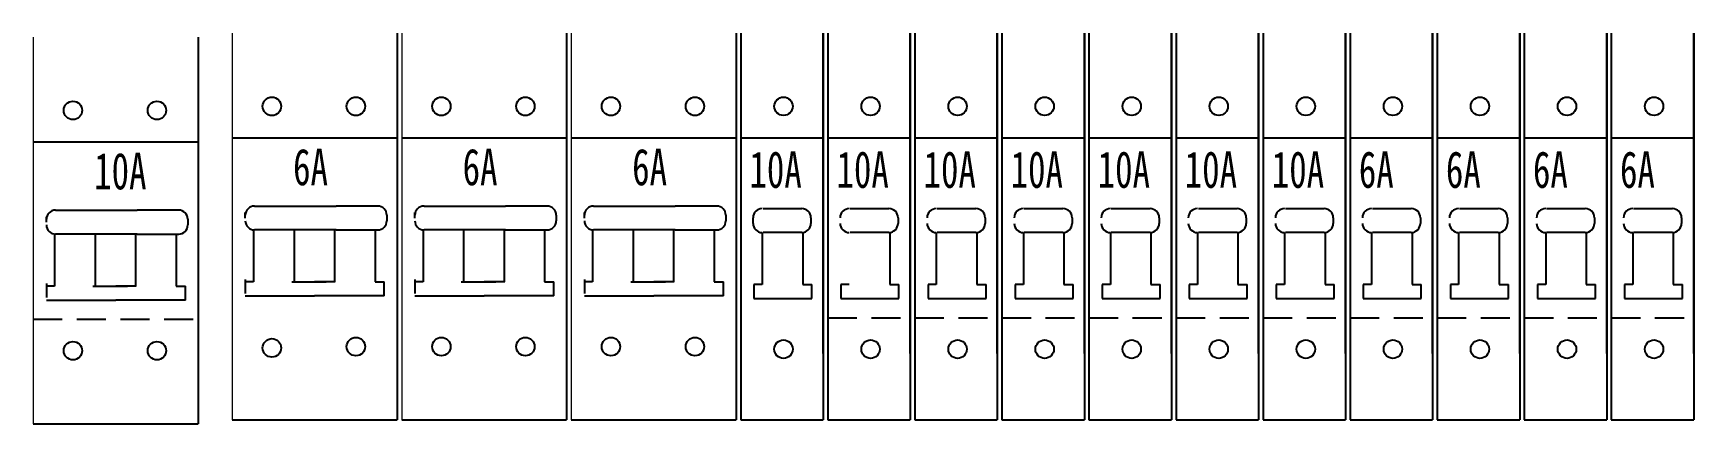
# Model space of a CAD drawing. Extents: x -21176 to 41123, y 80777 to 162275.
# Drawn here: x -19689 to -19326.6, y 83274.9 to 83360.2 of the extents above; entities that cross this region are included whole.
import ezdxf

# ---------------------------------------------------------------- set-up
doc = ezdxf.new("R2010")
doc.units = 0
doc.header["$MEASUREMENT"] = 0
doc.linetypes.add('HIDDEN', pattern=[9.525, 6.35, -3.175])
doc.layers.add('TEXT', color=2, linetype='Continuous')
doc.layers.add('细实线层', color=7, linetype='Continuous')
doc.styles.add('ST', font='', dxfattribs={"width": 0.8, "height": 300})
doc.styles.get('ST').set_extended_font_data('SimSun')

msp = doc.modelspace()

# ---------------------------------------------------------------- texts
at = {"layer": 'TEXT', "color": 0, "style": 'ST', "width": 0.7}
for s, p in [('10A', (-19675.735, 83326.134)), ('6A', (-19632.318, 83327.03)), ('6A', (-19595.318, 83327.03)), ('6A', (-19558.318, 83327.03)), ('10A', (-19532.723, 83326.466)), ('10A', (-19513.723, 83326.466)), ('10A', (-19494.723, 83326.466)), ('10A', (-19475.723, 83326.466)), ('10A', (-19456.723, 83326.466)), ('10A', (-19437.723, 83326.466)), ('10A', (-19418.723, 83326.466)), ('6A', (-19399.723, 83326.466)), ('6A', (-19380.723, 83326.466)), ('6A', (-19361.723, 83326.466)), ('6A', (-19342.723, 83326.466))]:
    msp.add_text(s, height=8, dxfattribs=at).set_placement(p)

# ---------------------------------------------------------------- linework, layer by layer
at = {"color": 0, "lineweight": -2}
for p, q in [((-19653.035, 83359.346), (-19653.035, 83274.916)), ((-19609.618, 83360.243), (-19609.618, 83275.812)), ((-19572.618, 83360.243), (-19572.618, 83275.812)), ((-19535.618, 83360.243), (-19535.618, 83275.812))]:
    msp.add_line(p, q, dxfattribs=at)
at = {"color": 0, "linetype": 'Continuous'}
for p, q in [((-19534.62, 83360.247), (-19534.62, 83275.812)), ((-19516.62, 83347.247), (-19516.62, 83360.247)), ((-19516.62, 83347.247), (-19516.62, 83360.247)), ((-19516.62, 83360.247), (-19516.62, 83290.247)), ((-19515.62, 83360.247), (-19515.62, 83275.812)), ((-19497.62, 83347.247), (-19497.62, 83360.247)), ((-19497.62, 83347.247), (-19497.62, 83360.247)), ((-19497.62, 83360.247), (-19497.62, 83290.247)), ((-19496.62, 83360.247), (-19496.62, 83275.812)), ((-19478.62, 83347.247), (-19478.62, 83360.247)), ((-19478.62, 83347.247), (-19478.62, 83360.247)), ((-19478.62, 83360.247), (-19478.62, 83290.247)), ((-19477.62, 83360.247), (-19477.62, 83275.812)), ((-19459.62, 83347.247), (-19459.62, 83360.247)), ((-19459.62, 83347.247), (-19459.62, 83360.247)), ((-19459.62, 83360.247), (-19459.62, 83290.247)), ((-19458.62, 83360.247), (-19458.62, 83275.812)), ((-19440.62, 83347.247), (-19440.62, 83360.247)), ((-19440.62, 83347.247), (-19440.62, 83360.247)), ((-19440.62, 83360.247), (-19440.62, 83290.247)), ((-19439.62, 83360.247), (-19439.62, 83275.812)), ((-19421.62, 83347.247), (-19421.62, 83360.247)), ((-19421.62, 83347.247), (-19421.62, 83360.247)), ((-19421.62, 83360.247), (-19421.62, 83290.247)), ((-19420.62, 83360.247), (-19420.62, 83275.812)), ((-19402.62, 83347.247), (-19402.62, 83360.247)), ((-19402.62, 83347.247), (-19402.62, 83360.247)), ((-19402.62, 83360.247), (-19402.62, 83290.247)), ((-19401.62, 83360.247), (-19401.62, 83275.812)), ((-19383.62, 83347.247), (-19383.62, 83360.247)), ((-19383.62, 83347.247), (-19383.62, 83360.247)), ((-19383.62, 83360.247), (-19383.62, 83290.247)), ((-19382.62, 83360.247), (-19382.62, 83275.812)), ((-19364.62, 83347.247), (-19364.62, 83360.247)), ((-19364.62, 83347.247), (-19364.62, 83360.247)), ((-19364.62, 83360.247), (-19364.62, 83290.247)), ((-19363.62, 83360.247), (-19363.62, 83275.812)), ((-19345.62, 83347.247), (-19345.62, 83360.247)), ((-19345.62, 83347.247), (-19345.62, 83360.247)), ((-19345.62, 83360.247), (-19345.62, 83290.247)), ((-19344.62, 83360.247), (-19344.62, 83275.812)), ((-19326.62, 83347.247), (-19326.62, 83360.247)), ((-19326.62, 83347.247), (-19326.62, 83360.247)), ((-19326.62, 83360.247), (-19326.62, 83290.247)), ((-19645.618, 83337.415), (-19609.618, 83337.415)), ((-19608.618, 83337.415), (-19572.618, 83337.415)), ((-19571.618, 83337.415), (-19535.618, 83337.415)), ((-19534.62, 83337.42), (-19516.62, 83337.42)), ((-19515.62, 83337.42), (-19497.62, 83337.42)), ((-19496.62, 83337.42), (-19478.62, 83337.42)), ((-19477.62, 83337.42), (-19459.62, 83337.42)), ((-19458.62, 83337.42), (-19440.62, 83337.42)), ((-19439.62, 83337.42), (-19421.62, 83337.42)), ((-19420.62, 83337.42), (-19402.62, 83337.42)), ((-19401.62, 83337.42), (-19383.62, 83337.42)), ((-19382.62, 83337.42), (-19364.62, 83337.42)), ((-19363.62, 83337.42), (-19345.62, 83337.42)), ((-19344.62, 83337.42), (-19326.62, 83337.42)), ((-19689.035, 83336.518), (-19653.035, 83336.518)), ((-19645.618, 83275.812), (-19609.618, 83275.812)), ((-19608.618, 83275.812), (-19572.618, 83275.812)), ((-19571.618, 83275.812), (-19535.618, 83275.812)), ((-19534.62, 83275.812), (-19516.62, 83275.812)), ((-19515.62, 83275.812), (-19497.62, 83275.812)), ((-19496.62, 83275.812), (-19478.62, 83275.812)), ((-19477.62, 83275.812), (-19459.62, 83275.812)), ((-19458.62, 83275.812), (-19440.62, 83275.812)), ((-19439.62, 83275.812), (-19421.62, 83275.812)), ((-19420.62, 83275.812), (-19402.62, 83275.812)), ((-19401.62, 83275.812), (-19383.62, 83275.812)), ((-19382.62, 83275.812), (-19364.62, 83275.812)), ((-19363.62, 83275.812), (-19345.62, 83275.812)), ((-19344.62, 83275.812), (-19326.62, 83275.812)), ((-19689.035, 83274.916), (-19653.035, 83274.916))]:
    msp.add_line(p, q, dxfattribs=at)
at = {"linetype": 'Continuous'}
for p, q in [((-19516.62, 83290.247), (-19516.62, 83360.247)), ((-19497.62, 83290.247), (-19497.62, 83360.247)), ((-19478.62, 83290.247), (-19478.62, 83360.247)), ((-19459.62, 83290.247), (-19459.62, 83360.247)), ((-19440.62, 83290.247), (-19440.62, 83360.247)), ((-19421.62, 83290.247), (-19421.62, 83360.247)), ((-19402.62, 83290.247), (-19402.62, 83360.247)), ((-19383.62, 83290.247), (-19383.62, 83360.247)), ((-19364.62, 83290.247), (-19364.62, 83360.247)), ((-19345.62, 83290.247), (-19345.62, 83360.247)), ((-19326.62, 83290.247), (-19326.62, 83360.247))]:
    msp.add_line(p, q, dxfattribs=at)
for p, q in [((-19516.62, 83360.247), (-19516.62, 83340.247)), ((-19497.62, 83360.247), (-19497.62, 83340.247)), ((-19478.62, 83360.247), (-19478.62, 83340.247)), ((-19459.62, 83360.247), (-19459.62, 83340.247)), ((-19440.62, 83360.247), (-19440.62, 83340.247)), ((-19421.62, 83360.247), (-19421.62, 83340.247)), ((-19402.62, 83360.247), (-19402.62, 83340.247)), ((-19383.62, 83360.247), (-19383.62, 83340.247)), ((-19364.62, 83360.247), (-19364.62, 83340.247)), ((-19345.62, 83360.247), (-19345.62, 83340.247)), ((-19326.62, 83360.247), (-19326.62, 83340.247)), ((-19516.62, 83332.747), (-19516.62, 83339.747)), ((-19516.62, 83332.747), (-19516.62, 83339.747)), ((-19497.62, 83332.747), (-19497.62, 83339.747)), ((-19497.62, 83332.747), (-19497.62, 83339.747)), ((-19478.62, 83332.747), (-19478.62, 83339.747)), ((-19478.62, 83332.747), (-19478.62, 83339.747)), ((-19459.62, 83332.747), (-19459.62, 83339.747)), ((-19459.62, 83332.747), (-19459.62, 83339.747)), ((-19440.62, 83332.747), (-19440.62, 83339.747)), ((-19440.62, 83332.747), (-19440.62, 83339.747)), ((-19421.62, 83332.747), (-19421.62, 83339.747)), ((-19421.62, 83332.747), (-19421.62, 83339.747)), ((-19402.62, 83332.747), (-19402.62, 83339.747)), ((-19402.62, 83332.747), (-19402.62, 83339.747)), ((-19383.62, 83332.747), (-19383.62, 83339.747)), ((-19383.62, 83332.747), (-19383.62, 83339.747)), ((-19364.62, 83332.747), (-19364.62, 83339.747)), ((-19364.62, 83332.747), (-19364.62, 83339.747)), ((-19345.62, 83332.747), (-19345.62, 83339.747)), ((-19345.62, 83332.747), (-19345.62, 83339.747)), ((-19326.62, 83332.747), (-19326.62, 83339.747)), ((-19326.62, 83332.747), (-19326.62, 83339.747)), ((-19531.745, 83305.341), (-19531.745, 83302.277)), ((-19512.745, 83305.341), (-19512.745, 83302.277)), ((-19493.745, 83305.341), (-19493.745, 83302.277)), ((-19474.745, 83305.341), (-19474.745, 83302.277)), ((-19455.745, 83305.341), (-19455.745, 83302.277)), ((-19436.745, 83305.341), (-19436.745, 83302.277)), ((-19417.745, 83305.341), (-19417.745, 83302.277)), ((-19398.745, 83305.341), (-19398.745, 83302.277)), ((-19379.745, 83305.341), (-19379.745, 83302.277)), ((-19360.745, 83305.341), (-19360.745, 83302.277)), ((-19341.745, 83305.341), (-19341.745, 83302.277)), ((-19531.745, 83302.277), (-19519.088, 83302.277)), ((-19512.745, 83302.277), (-19500.088, 83302.277)), ((-19493.745, 83302.277), (-19481.088, 83302.277)), ((-19474.745, 83302.277), (-19462.088, 83302.277)), ((-19455.745, 83302.277), (-19443.088, 83302.277)), ((-19436.745, 83302.277), (-19424.088, 83302.277)), ((-19417.745, 83302.277), (-19405.088, 83302.277)), ((-19398.745, 83302.277), (-19386.088, 83302.277)), ((-19379.745, 83302.277), (-19367.088, 83302.277)), ((-19360.745, 83302.277), (-19348.088, 83302.277)), ((-19341.745, 83302.277), (-19329.088, 83302.277)), ((-19516.62, 83297.747), (-19516.62, 83290.747)), ((-19497.62, 83297.747), (-19497.62, 83290.747)), ((-19478.62, 83297.747), (-19478.62, 83290.747)), ((-19459.62, 83297.747), (-19459.62, 83290.747)), ((-19440.62, 83297.747), (-19440.62, 83290.747)), ((-19421.62, 83297.747), (-19421.62, 83290.747)), ((-19402.62, 83297.747), (-19402.62, 83290.747)), ((-19383.62, 83297.747), (-19383.62, 83290.747)), ((-19364.62, 83297.747), (-19364.62, 83290.747)), ((-19345.62, 83297.747), (-19345.62, 83290.747)), ((-19326.62, 83297.747), (-19326.62, 83290.747)), ((-19516.62, 83290.747), (-19516.62, 83275.812)), ((-19497.62, 83290.747), (-19497.62, 83275.812)), ((-19478.62, 83290.747), (-19478.62, 83275.812)), ((-19459.62, 83290.747), (-19459.62, 83275.812)), ((-19440.62, 83290.747), (-19440.62, 83275.812)), ((-19421.62, 83290.747), (-19421.62, 83275.812)), ((-19402.62, 83290.747), (-19402.62, 83275.812)), ((-19383.62, 83290.747), (-19383.62, 83275.812)), ((-19364.62, 83290.747), (-19364.62, 83275.812)), ((-19345.62, 83290.747), (-19345.62, 83275.812)), ((-19326.62, 83290.747), (-19326.62, 83275.812))]:
    msp.add_line(p, q)
at = {"color": 0}
for p, q in [((-19686.16, 83318.93), (-19686.16, 83320.158)), ((-19684.16, 83321.593), (-19666.361, 83321.593)), ((-19657.261, 83321.593), (-19666.361, 83321.593)), ((-19655.3, 83319.593), (-19655.3, 83318.366)), ((-19642.743, 83319.827), (-19642.743, 83321.054)), ((-19640.743, 83322.489), (-19622.944, 83322.489)), ((-19613.843, 83322.489), (-19622.944, 83322.489)), ((-19611.883, 83320.49), (-19611.883, 83319.262)), ((-19605.743, 83319.827), (-19605.743, 83321.054)), ((-19603.743, 83322.489), (-19585.944, 83322.489)), ((-19576.843, 83322.489), (-19585.944, 83322.489)), ((-19574.883, 83320.49), (-19574.883, 83319.262)), ((-19568.743, 83319.827), (-19568.743, 83321.054)), ((-19566.743, 83322.489), (-19548.944, 83322.489)), ((-19539.843, 83322.489), (-19548.944, 83322.489)), ((-19537.883, 83320.49), (-19537.883, 83319.262)), ((-19531.941, 83318.697), (-19531.941, 83319.924)), ((-19529.745, 83321.924), (-19521.294, 83321.924)), ((-19519.294, 83319.924), (-19519.294, 83318.697)), ((-19510.745, 83321.924), (-19502.294, 83321.924)), ((-19500.294, 83319.924), (-19500.294, 83318.697)), ((-19491.745, 83321.924), (-19483.294, 83321.924)), ((-19481.294, 83319.924), (-19481.294, 83318.697)), ((-19472.745, 83321.924), (-19464.294, 83321.924)), ((-19462.294, 83319.924), (-19462.294, 83318.697)), ((-19453.745, 83321.924), (-19445.294, 83321.924)), ((-19443.294, 83319.924), (-19443.294, 83318.697)), ((-19434.745, 83321.924), (-19426.294, 83321.924)), ((-19424.294, 83319.924), (-19424.294, 83318.697)), ((-19415.745, 83321.924), (-19407.294, 83321.924)), ((-19405.294, 83319.924), (-19405.294, 83318.697)), ((-19396.745, 83321.924), (-19388.294, 83321.924)), ((-19386.294, 83319.924), (-19386.294, 83318.697)), ((-19377.745, 83321.924), (-19369.294, 83321.924)), ((-19367.294, 83319.924), (-19367.294, 83318.697)), ((-19358.745, 83321.924), (-19350.294, 83321.924)), ((-19348.294, 83319.924), (-19348.294, 83318.697)), ((-19339.745, 83321.924), (-19331.294, 83321.924)), ((-19329.294, 83319.924), (-19329.294, 83318.697)), ((-19684.355, 83316.365), (-19684.355, 83305.009)), ((-19666.361, 83316.365), (-19684.16, 83316.365)), ((-19675.513, 83316.365), (-19675.513, 83305.009)), ((-19666.686, 83316.365), (-19666.686, 83305.009)), ((-19666.361, 83316.365), (-19657.261, 83316.365)), ((-19657.844, 83316.365), (-19657.844, 83305.009)), ((-19640.938, 83317.262), (-19640.938, 83305.906)), ((-19622.944, 83317.262), (-19640.743, 83317.262)), ((-19632.096, 83317.262), (-19632.096, 83305.906)), ((-19623.269, 83317.262), (-19623.269, 83305.906)), ((-19622.944, 83317.262), (-19613.843, 83317.262)), ((-19614.426, 83317.262), (-19614.426, 83305.906)), ((-19603.938, 83317.262), (-19603.938, 83305.906)), ((-19585.944, 83317.262), (-19603.743, 83317.262)), ((-19595.096, 83317.262), (-19595.096, 83305.906)), ((-19586.269, 83317.262), (-19586.269, 83305.906)), ((-19585.944, 83317.262), (-19576.843, 83317.262)), ((-19577.426, 83317.262), (-19577.426, 83305.906)), ((-19566.938, 83317.262), (-19566.938, 83305.906)), ((-19548.944, 83317.262), (-19566.743, 83317.262)), ((-19558.096, 83317.262), (-19558.096, 83305.906)), ((-19549.269, 83317.262), (-19549.269, 83305.906)), ((-19548.944, 83317.262), (-19539.843, 83317.262)), ((-19540.426, 83317.262), (-19540.426, 83305.906)), ((-19529.941, 83316.697), (-19529.941, 83305.341)), ((-19521.294, 83316.697), (-19529.745, 83316.697)), ((-19521.099, 83316.697), (-19521.099, 83305.341)), ((-19502.294, 83316.697), (-19510.745, 83316.697)), ((-19502.099, 83316.697), (-19502.099, 83305.341)), ((-19491.941, 83316.697), (-19491.941, 83305.341)), ((-19483.294, 83316.697), (-19491.745, 83316.697)), ((-19483.099, 83316.697), (-19483.099, 83305.341)), ((-19472.941, 83316.697), (-19472.941, 83305.341)), ((-19464.294, 83316.697), (-19472.745, 83316.697)), ((-19464.099, 83316.697), (-19464.099, 83305.341)), ((-19453.941, 83316.697), (-19453.941, 83305.341)), ((-19445.294, 83316.697), (-19453.745, 83316.697)), ((-19445.099, 83316.697), (-19445.099, 83305.341)), ((-19434.941, 83316.697), (-19434.941, 83305.341)), ((-19426.294, 83316.697), (-19434.745, 83316.697)), ((-19426.099, 83316.697), (-19426.099, 83305.341)), ((-19415.941, 83316.697), (-19415.941, 83305.341)), ((-19407.294, 83316.697), (-19415.745, 83316.697)), ((-19407.099, 83316.697), (-19407.099, 83305.341)), ((-19396.941, 83316.697), (-19396.941, 83305.341)), ((-19388.294, 83316.697), (-19396.745, 83316.697)), ((-19388.099, 83316.697), (-19388.099, 83305.341)), ((-19377.941, 83316.697), (-19377.941, 83305.341)), ((-19369.294, 83316.697), (-19377.745, 83316.697)), ((-19369.099, 83316.697), (-19369.099, 83305.341)), ((-19358.941, 83316.697), (-19358.941, 83305.341)), ((-19350.294, 83316.697), (-19358.745, 83316.697)), ((-19350.099, 83316.697), (-19350.099, 83305.341)), ((-19339.941, 83316.697), (-19339.941, 83305.341)), ((-19331.294, 83316.697), (-19339.745, 83316.697)), ((-19331.099, 83316.697), (-19331.099, 83305.341)), ((-19686.16, 83305.574), (-19686.16, 83302.51)), ((-19684.355, 83305.009), (-19686.16, 83305.009)), ((-19676.045, 83305.009), (-19668.491, 83305.009)), ((-19675.513, 83305.009), (-19671.035, 83305.009)), ((-19666.557, 83305.009), (-19671.035, 83305.009)), ((-19666.686, 83305.009), (-19668.491, 83305.009)), ((-19657.844, 83305.009), (-19655.833, 83305.009)), ((-19642.743, 83306.471), (-19642.743, 83303.406)), ((-19640.938, 83305.906), (-19642.743, 83305.906)), ((-19632.628, 83305.906), (-19625.073, 83305.906)), ((-19632.096, 83305.906), (-19627.618, 83305.906)), ((-19623.139, 83305.906), (-19627.618, 83305.906)), ((-19623.269, 83305.906), (-19625.073, 83305.906)), ((-19614.426, 83305.906), (-19612.416, 83305.906)), ((-19605.743, 83306.471), (-19605.743, 83303.406)), ((-19603.938, 83305.906), (-19605.743, 83305.906)), ((-19595.628, 83305.906), (-19588.073, 83305.906)), ((-19595.096, 83305.906), (-19590.618, 83305.906)), ((-19586.139, 83305.906), (-19590.618, 83305.906)), ((-19586.269, 83305.906), (-19588.073, 83305.906)), ((-19577.426, 83305.906), (-19575.416, 83305.906)), ((-19568.743, 83306.471), (-19568.743, 83303.406)), ((-19566.938, 83305.906), (-19568.743, 83305.906)), ((-19558.628, 83305.906), (-19551.073, 83305.906)), ((-19558.096, 83305.906), (-19553.618, 83305.906)), ((-19549.139, 83305.906), (-19553.618, 83305.906)), ((-19549.269, 83305.906), (-19551.073, 83305.906)), ((-19540.426, 83305.906), (-19538.416, 83305.906)), ((-19529.941, 83305.341), (-19531.745, 83305.341)), ((-19521.099, 83305.341), (-19519.088, 83305.341)), ((-19510.941, 83305.341), (-19512.745, 83305.341)), ((-19502.099, 83305.341), (-19500.088, 83305.341)), ((-19491.941, 83305.341), (-19493.745, 83305.341)), ((-19483.099, 83305.341), (-19481.088, 83305.341)), ((-19472.941, 83305.341), (-19474.745, 83305.341)), ((-19464.099, 83305.341), (-19462.088, 83305.341)), ((-19453.941, 83305.341), (-19455.745, 83305.341)), ((-19445.099, 83305.341), (-19443.088, 83305.341)), ((-19434.941, 83305.341), (-19436.745, 83305.341)), ((-19426.099, 83305.341), (-19424.088, 83305.341)), ((-19415.941, 83305.341), (-19417.745, 83305.341)), ((-19407.099, 83305.341), (-19405.088, 83305.341)), ((-19396.941, 83305.341), (-19398.745, 83305.341)), ((-19388.099, 83305.341), (-19386.088, 83305.341)), ((-19377.941, 83305.341), (-19379.745, 83305.341)), ((-19369.099, 83305.341), (-19367.088, 83305.341)), ((-19358.941, 83305.341), (-19360.745, 83305.341)), ((-19350.099, 83305.341), (-19348.088, 83305.341)), ((-19339.941, 83305.341), (-19341.745, 83305.341)), ((-19331.099, 83305.341), (-19329.088, 83305.341)), ((-19686.16, 83301.945), (-19671.035, 83301.945)), ((-19655.833, 83301.945), (-19671.035, 83301.945)), ((-19642.743, 83302.841), (-19627.618, 83302.841)), ((-19612.416, 83302.841), (-19627.618, 83302.841)), ((-19605.743, 83302.841), (-19590.618, 83302.841)), ((-19575.416, 83302.841), (-19590.618, 83302.841)), ((-19568.743, 83302.841), (-19553.618, 83302.841)), ((-19538.416, 83302.841), (-19553.618, 83302.841))]:
    msp.add_line(p, q, dxfattribs=at)
at = {"color": 0, "linetype": 'HIDDEN'}
msp.add_line((-19689.035, 83297.743), (-19653.035, 83297.743), dxfattribs=at)
at = {"linetype": 'HIDDEN'}
for p, q in [((-19515.62, 83298.075), (-19497.62, 83298.075)), ((-19496.62, 83298.075), (-19478.62, 83298.075)), ((-19477.62, 83298.075), (-19459.62, 83298.075)), ((-19458.62, 83298.075), (-19440.62, 83298.075)), ((-19439.62, 83298.075), (-19421.62, 83298.075)), ((-19420.62, 83298.075), (-19402.62, 83298.075)), ((-19401.62, 83298.075), (-19383.62, 83298.075)), ((-19382.62, 83298.075), (-19364.62, 83298.075)), ((-19363.62, 83298.075), (-19345.62, 83298.075)), ((-19344.62, 83298.075), (-19326.62, 83298.075))]:
    msp.add_line(p, q, dxfattribs=at)
at = {"color": 0, "linetype": 'Continuous'}
for centre in [(-19680.366, 83343.372), (-19662.035, 83343.372), (-19636.948, 83344.268), (-19618.618, 83344.268), (-19599.948, 83344.268), (-19581.618, 83344.268), (-19562.948, 83344.268), (-19544.618, 83344.268), (-19525.29, 83344.273), (-19506.29, 83344.273), (-19487.29, 83344.273), (-19468.29, 83344.273), (-19449.29, 83344.273), (-19430.29, 83344.273), (-19411.29, 83344.273), (-19392.29, 83344.273), (-19373.29, 83344.273), (-19354.29, 83344.273), (-19335.29, 83344.273), (-19618.618, 83291.786), (-19599.948, 83291.786), (-19581.618, 83291.786), (-19562.948, 83291.786), (-19544.618, 83291.786), (-19680.366, 83290.89), (-19662.035, 83290.89), (-19636.948, 83291.507), (-19525.29, 83291.222), (-19506.29, 83291.222), (-19487.29, 83291.222), (-19468.29, 83291.222), (-19449.29, 83291.222), (-19430.29, 83291.222), (-19411.29, 83291.222), (-19392.29, 83291.222), (-19373.29, 83291.222), (-19354.29, 83291.222), (-19335.29, 83291.222)]:
    msp.add_circle(centre, 2.01, dxfattribs=at)
at = {"color": 0}
for centre, start, end in [((-19684.16, 83319.593), 90, 180), ((-19657.3, 83319.593), 0, 90), ((-19640.743, 83320.489), 90, 180), ((-19640.743, 83319.262), 180, 270), ((-19613.883, 83320.49), 0, 90), ((-19613.883, 83319.262), 270, 0), ((-19603.743, 83320.489), 90, 180), ((-19603.743, 83319.262), 180, 270), ((-19576.883, 83320.49), 0, 90), ((-19576.883, 83319.262), 270, 0), ((-19566.743, 83320.489), 90, 180), ((-19566.743, 83319.262), 180, 270), ((-19539.883, 83320.49), 0, 90), ((-19539.883, 83319.262), 270, 0), ((-19529.941, 83319.924), 90, 180), ((-19521.294, 83319.924), 0, 90), ((-19510.941, 83319.924), 90, 180), ((-19502.294, 83319.924), 0, 90), ((-19491.941, 83319.924), 90, 180), ((-19483.294, 83319.924), 0, 90), ((-19472.941, 83319.924), 90, 180), ((-19464.294, 83319.924), 0, 90), ((-19453.941, 83319.924), 90, 180), ((-19445.294, 83319.924), 0, 90), ((-19434.941, 83319.924), 90, 180), ((-19426.294, 83319.924), 0, 90), ((-19415.941, 83319.924), 90, 180), ((-19407.294, 83319.924), 0, 90), ((-19396.941, 83319.924), 90, 180), ((-19388.294, 83319.924), 0, 90), ((-19377.941, 83319.924), 90, 180), ((-19369.294, 83319.924), 0, 90), ((-19358.941, 83319.924), 90, 180), ((-19350.294, 83319.924), 0, 90), ((-19339.941, 83319.924), 90, 180), ((-19331.294, 83319.924), 0, 90), ((-19684.16, 83318.365), 180, 270), ((-19657.3, 83318.366), 270, 0), ((-19529.941, 83318.697), 180, 270), ((-19521.294, 83318.697), 270, 0), ((-19510.941, 83318.697), 180, 270), ((-19502.294, 83318.697), 270, 0), ((-19491.941, 83318.697), 180, 270), ((-19483.294, 83318.697), 270, 0), ((-19472.941, 83318.697), 180, 270), ((-19464.294, 83318.697), 270, 0), ((-19453.941, 83318.697), 180, 270), ((-19445.294, 83318.697), 270, 0), ((-19434.941, 83318.697), 180, 270), ((-19426.294, 83318.697), 270, 0), ((-19415.941, 83318.697), 180, 270), ((-19407.294, 83318.697), 270, 0), ((-19396.941, 83318.697), 180, 270), ((-19388.294, 83318.697), 270, 0), ((-19377.941, 83318.697), 180, 270), ((-19369.294, 83318.697), 270, 0), ((-19358.941, 83318.697), 180, 270), ((-19350.294, 83318.697), 270, 0), ((-19339.941, 83318.697), 180, 270), ((-19331.294, 83318.697), 270, 0)]:
    msp.add_arc(centre, 2, start, end, dxfattribs=at)
at = {"layer": 'TEXT', "linetype": 'Continuous'}
for p, q in [((-19516.62, 83360.247), (-19516.62, 83290.247)), ((-19497.62, 83360.247), (-19497.62, 83290.247)), ((-19478.62, 83360.247), (-19478.62, 83290.247)), ((-19459.62, 83360.247), (-19459.62, 83290.247)), ((-19440.62, 83360.247), (-19440.62, 83290.247)), ((-19421.62, 83360.247), (-19421.62, 83290.247)), ((-19402.62, 83360.247), (-19402.62, 83290.247)), ((-19383.62, 83360.247), (-19383.62, 83290.247)), ((-19364.62, 83360.247), (-19364.62, 83290.247)), ((-19345.62, 83360.247), (-19345.62, 83290.247)), ((-19326.62, 83360.247), (-19326.62, 83290.247)), ((-19655.833, 83301.945), (-19655.833, 83305.009)), ((-19612.416, 83302.841), (-19612.416, 83305.906)), ((-19575.416, 83302.841), (-19575.416, 83305.906)), ((-19538.416, 83302.841), (-19538.416, 83305.906)), ((-19519.088, 83302.277), (-19519.088, 83305.341)), ((-19500.088, 83302.277), (-19500.088, 83305.341)), ((-19481.088, 83302.277), (-19481.088, 83305.341)), ((-19462.088, 83302.277), (-19462.088, 83305.341)), ((-19443.088, 83302.277), (-19443.088, 83305.341)), ((-19424.088, 83302.277), (-19424.088, 83305.341)), ((-19405.088, 83302.277), (-19405.088, 83305.341)), ((-19386.088, 83302.277), (-19386.088, 83305.341)), ((-19367.088, 83302.277), (-19367.088, 83305.341)), ((-19348.088, 83302.277), (-19348.088, 83305.341)), ((-19329.088, 83302.277), (-19329.088, 83305.341))]:
    msp.add_line(p, q, dxfattribs=at)
at = {"layer": '细实线层', "lineweight": 0}
for p, q in [((-19689.035, 83359.346), (-19689.035, 83274.916)), ((-19645.618, 83360.243), (-19645.618, 83275.812)), ((-19608.618, 83360.243), (-19608.618, 83275.812)), ((-19571.618, 83360.243), (-19571.618, 83275.812))]:
    msp.add_line(p, q, dxfattribs=at)

msp.set_redraw_order([(e.dxf.handle, doc.entitydb.next_handle()) for e in msp.query("TEXT MTEXT ATTDEF DIMENSION ARC_DIMENSION")])  # texts and dimensions are drawn at this point

doc.saveas('drawing.dxf')
